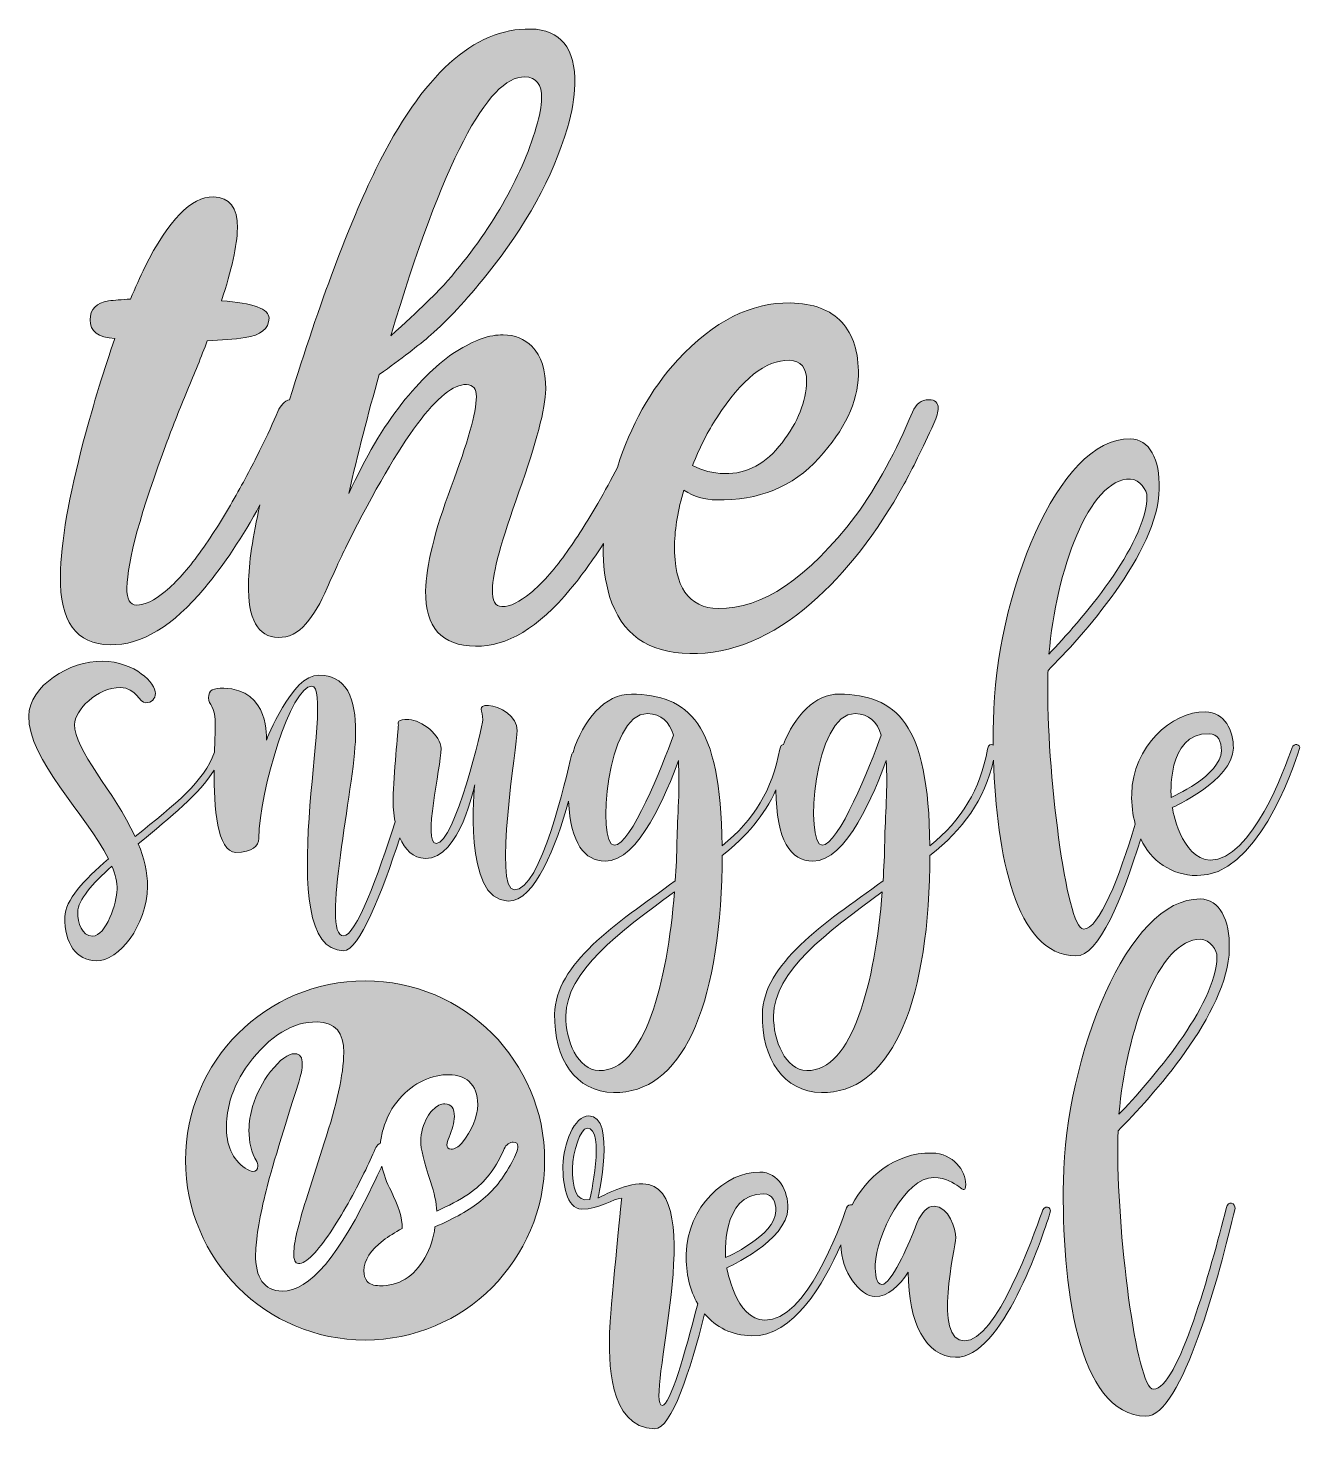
# Model space of a CAD drawing. Header units: inches. Extents: x 0.6 to 5.72, y -5.75 to -0.12.
import ezdxf

# ---------------------------------------------------------------- set-up
doc = ezdxf.new("R2010")
doc.units = ezdxf.units.IN
doc.header["$MEASUREMENT"] = 0
doc.layers.add('Layer 1', color=7, linetype='Continuous')

# ---------------------------------------------------------------- blocks, each defined once
blk = doc.blocks.new('block 2')
at = {"layer": 'Layer 1', "lineweight": 0}
for points, knots in [([(4.6732, -4.8773), (4.6411, -4.9695), (4.4893, -5.3951), (4.3634, -5.3929), (4.2335, -5.3906), (4.3275, -5.0144), (4.3281, -4.9787), (4.3287, -4.9429), (4.2998, -4.8522), (4.2402, -4.8512), (4.2137, -4.8507), (4.1907, -4.8768), (4.1728, -4.9163), (4.1686, -4.9255), (4.1645, -4.9347), (4.1617, -4.9453), (4.1353, -5.0111), (4.0677, -5.1664), (4.0306, -5.1657), (4.0067, -5.1653), (4.0035, -5.1228), (4.0041, -5.0857), (4.0062, -4.9691), (4.1256, -4.7339), (4.2395, -4.7358), (4.3363, -4.7375), (4.3666, -4.8216), (4.3676, -4.7646), (4.3686, -4.7076), (4.3181, -4.6391), (4.232, -4.6376), (4.0781, -4.6349), (3.9679, -4.7387), (3.9105, -4.8463), (3.9028, -4.8437), (3.8923, -4.8462), (3.8884, -4.8578), (3.8619, -4.9369), (3.7255, -5.3123), (3.5598, -5.3095), (3.4418, -5.3074), (3.407, -5.0987), (3.407, -5.0987), (3.407, -5.0987), (3.6502, -4.9902), (3.6524, -4.8603), (3.6536, -4.7901), (3.6178, -4.7152), (3.5396, -4.7139), (3.4045, -4.7115), (3.2469, -4.8546), (3.2436, -5.0441), (3.2423, -5.1207), (3.2587, -5.1892), (3.2899, -5.2437), (3.2383, -5.4469), (3.1784, -5.6524), (3.1478, -5.6519), (3.0723, -5.6506), (3.3435, -4.7658), (3.0692, -4.761), (2.9949, -4.7597), (2.8892, -4.8189), (2.8892, -4.8189), (2.8892, -4.8189), (2.9638, -4.4901), (2.8525, -4.4881), (2.7929, -4.4871), (2.7498, -4.603), (2.7483, -4.6892), (2.7471, -4.7581), (2.7612, -4.8617), (2.8235, -4.8628), (2.895, -4.864), (2.9502, -4.8186), (2.9846, -4.8192), (2.9846, -4.8192), (2.9367, -5.289), (2.9355, -5.3579), (2.9337, -5.4599), (2.9275, -5.7422), (3.117, -5.7455), (3.1849, -5.7467), (3.2604, -5.5129), (3.3179, -5.284), (3.363, -5.3379), (3.4272, -5.3708), (3.507, -5.3722), (3.6748, -5.3751), (3.798, -5.1627), (3.8653, -5.0061), (3.8663, -5.1161), (3.9447, -5.2133), (4.0019, -5.2143), (4.0562, -5.2152), (4.1007, -5.1709), (4.1362, -5.1158), (4.1379, -5.3214), (4.2071, -5.4564), (4.3264, -5.4585), (4.5146, -5.4618), (4.6741, -4.982), (4.7063, -4.8792), (4.7161, -4.8502), (4.6818, -4.8429), (4.6732, -4.8773)], [0, 0, 0, 0, 1, 1, 1, 2, 2, 2, 3, 3, 3, 4, 4, 4, 5, 5, 5, 6, 6, 6, 7, 7, 7, 8, 8, 8, 9, 9, 9, 10, 10, 10, 11, 11, 11, 12, 12, 12, 13, 13, 13, 14, 14, 14, 15, 15, 15, 16, 16, 16, 17, 17, 17, 18, 18, 18, 19, 19, 19, 20, 20, 20, 21, 21, 21, 22, 22, 22, 23, 23, 23, 24, 24, 24, 25, 25, 25, 26, 26, 26, 27, 27, 27, 28, 28, 28, 29, 29, 29, 30, 30, 30, 31, 31, 31, 32, 32, 32, 33, 33, 33, 34, 34, 34, 35, 35, 35, 35]), ([(2.8559, -4.8249), (2.7987, -4.8372), (2.7853, -4.7733), (2.7866, -4.6978), (2.7877, -4.6342), (2.8185, -4.5366), (2.845, -4.5371), (2.9219, -4.5384), (2.8559, -4.8249), (2.8559, -4.8249)], [0, 0, 0, 0, 1, 1, 1, 2, 2, 2, 3, 3, 3, 3]), ([(3.5554, -4.8016), (3.5911, -4.8023), (3.6052, -4.8343), (3.6045, -4.8701), (3.6028, -4.9708), (3.4024, -5.0575), (3.4024, -5.0575), (3.4024, -5.0575), (3.3817, -4.7986), (3.5554, -4.8016)], [0, 0, 0, 0, 1, 1, 1, 2, 2, 2, 3, 3, 3, 3])]:
    blk.add_open_spline(points, degree=3, knots=knots, dxfattribs=at)
blk = doc.blocks.new('block 3')
at = {"layer": 'Layer 1', "lineweight": 0}
for points, knots in [([(1.9527, -3.9453), (1.554, -3.9453), (1.2308, -4.2685), (1.2308, -4.6672), (1.2308, -5.0659), (1.554, -5.3891), (1.9527, -5.3891), (2.3514, -5.3891), (2.6746, -5.0659), (2.6746, -4.6672), (2.6746, -4.2685), (2.3514, -3.9453), (1.9527, -3.9453)], [0, 0, 0, 0, 1, 1, 1, 2, 2, 2, 3, 3, 3, 4, 4, 4, 4]), ([(2.5283, -4.6003), (2.5354, -4.5957), (2.542, -4.5934), (2.5481, -4.5935), (2.561, -4.5937), (2.5674, -4.5997), (2.5671, -4.6115), (2.567, -4.6225), (2.5586, -4.6441), (2.5421, -4.6761), (2.5102, -4.7379), (2.469, -4.7889), (2.4185, -4.8291), (2.373, -4.8655), (2.3114, -4.9006), (2.2336, -4.9342), (2.2283, -4.9793), (2.2148, -5.0207), (2.1932, -5.0584), (2.1489, -5.1348), (2.088, -5.1723), (2.0105, -5.171), (1.9869, -5.1705), (1.9705, -5.1646), (1.9612, -5.1533), (1.9519, -5.1419), (1.9474, -5.1278), (1.9476, -5.1111), (1.9484, -5.0678), (1.9742, -5.027), (2.0251, -4.9887), (2.047, -4.9731), (2.0728, -4.957), (2.1023, -4.9404), (2.1023, -4.899), (2.0871, -4.8488), (2.0568, -4.7899), (2.0392, -4.7558), (2.027, -4.7224), (2.0199, -4.6897), (2.0113, -4.7087), (2.001, -4.731), (1.9883, -4.7572), (1.8506, -5.0491), (1.7275, -5.1941), (1.6192, -5.1922), (1.5462, -5.1909), (1.5106, -5.1409), (1.5123, -5.0421), (1.5133, -4.9866), (1.5261, -4.9073), (1.5507, -4.8043), (1.5675, -4.7332), (1.6125, -4.5824), (1.6857, -4.3522), (1.695, -4.3227), (1.6998, -4.299), (1.7001, -4.2811), (1.7006, -4.253), (1.6908, -4.2388), (1.6706, -4.2384), (1.6429, -4.2379), (1.6101, -4.2619), (1.5724, -4.3103), (1.5401, -4.3512), (1.5161, -4.3981), (1.5004, -4.451), (1.4911, -4.482), (1.4862, -4.5137), (1.4856, -4.546), (1.4848, -4.5931), (1.4953, -4.6351), (1.5171, -4.672), (1.52, -4.677), (1.5214, -4.6827), (1.5213, -4.6892), (1.5211, -4.7044), (1.5141, -4.7119), (1.5004, -4.7116), (1.4939, -4.7115), (1.4841, -4.7072), (1.471, -4.6986), (1.4187, -4.6635), (1.3933, -4.6056), (1.3947, -4.525), (1.3953, -4.4927), (1.4006, -4.4594), (1.4107, -4.4249), (1.4265, -4.3727), (1.4509, -4.3245), (1.484, -4.2802), (1.5696, -4.1654), (1.6617, -4.1088), (1.7601, -4.1105), (1.8327, -4.1118), (1.8683, -4.1531), (1.8669, -4.2344), (1.8653, -4.3222), (1.8391, -4.4431), (1.7881, -4.5969), (1.7881, -4.5969), (1.7151, -4.826), (1.7151, -4.826), (1.6829, -4.9274), (1.6665, -4.9986), (1.6658, -5.0396), (1.6653, -5.0673), (1.6715, -5.0813), (1.6844, -5.0816), (1.7, -5.0818), (1.719, -5.0705), (1.7415, -5.0475), (1.7639, -5.0245), (1.7874, -4.9947), (1.8118, -4.958), (1.8362, -4.9214), (1.8602, -4.882), (1.884, -4.8398), (1.9077, -4.7977), (1.929, -4.7573), (1.948, -4.7189), (1.9669, -4.6804), (1.9819, -4.6478), (1.993, -4.621), (1.9966, -4.6123), (2.0018, -4.6057), (2.0088, -4.601), (2.0105, -4.5999), (2.0122, -4.5993), (2.0139, -4.5984), (2.0157, -4.5797), (2.0193, -4.5612), (2.0249, -4.5427), (2.0394, -4.4939), (2.0612, -4.453), (2.0903, -4.4198), (2.1194, -4.3867), (2.1516, -4.3621), (2.1868, -4.346), (2.2221, -4.3299), (2.2564, -4.3221), (2.2899, -4.3227), (2.3245, -4.3233), (2.3511, -4.3321), (2.3698, -4.3492), (2.3942, -4.3713), (2.406, -4.4024), (2.4053, -4.4427), (2.4044, -4.4952), (2.3831, -4.5467), (2.3416, -4.5973), (2.328, -4.6138), (2.3136, -4.6219), (2.2984, -4.6216), (2.287, -4.6215), (2.2814, -4.6156), (2.2816, -4.6042), (2.2817, -4.5963), (2.2845, -4.586), (2.2901, -4.5736), (2.3039, -4.5434), (2.311, -4.516), (2.3115, -4.4913), (2.3121, -4.4575), (2.2994, -4.4403), (2.2736, -4.4399), (2.258, -4.4396), (2.2417, -4.4475), (2.2247, -4.4635), (2.2077, -4.4796), (2.1941, -4.5048), (2.184, -4.5392), (2.1792, -4.5559), (2.1766, -4.573), (2.1763, -4.5904), (2.1758, -4.6186), (2.1891, -4.6726), (2.2162, -4.7525), (2.2314, -4.7984), (2.2395, -4.8381), (2.2404, -4.8716), (2.2404, -4.8716), (2.2737, -4.8556), (2.2737, -4.8556), (2.3224, -4.8321), (2.362, -4.8085), (2.3925, -4.7847), (2.4414, -4.7464), (2.4814, -4.6916), (2.5123, -4.6203), (2.5158, -4.6116), (2.5212, -4.6049), (2.5283, -4.6003)], [0, 0, 0, 0, 1, 1, 1, 2, 2, 2, 3, 3, 3, 4, 4, 4, 5, 5, 5, 6, 6, 6, 7, 7, 7, 8, 8, 8, 9, 9, 9, 10, 10, 10, 11, 11, 11, 12, 12, 12, 13, 13, 13, 14, 14, 14, 15, 15, 15, 16, 16, 16, 17, 17, 17, 18, 18, 18, 19, 19, 19, 20, 20, 20, 21, 21, 21, 22, 22, 22, 23, 23, 23, 24, 24, 24, 25, 25, 25, 26, 26, 26, 27, 27, 27, 28, 28, 28, 29, 29, 29, 30, 30, 30, 31, 31, 31, 32, 32, 32, 33, 33, 33, 34, 34, 34, 35, 35, 35, 36, 36, 36, 37, 37, 37, 38, 38, 38, 39, 39, 39, 40, 40, 40, 41, 41, 41, 42, 42, 42, 43, 43, 43, 44, 44, 44, 45, 45, 45, 46, 46, 46, 47, 47, 47, 48, 48, 48, 49, 49, 49, 50, 50, 50, 51, 51, 51, 52, 52, 52, 53, 53, 53, 54, 54, 54, 55, 55, 55, 56, 56, 56, 57, 57, 57, 58, 58, 58, 59, 59, 59, 60, 60, 60, 61, 61, 61, 62, 62, 62, 63, 63, 63, 64, 64, 64, 64])]:
    blk.add_open_spline(points, degree=3, knots=knots, dxfattribs=at)
blk = doc.blocks.new('block 4')
at = {"layer": 'Layer 1', "lineweight": 0}
for points, knots in [([(5.4149, -4.8604), (5.3551, -5.0967), (5.2206, -5.5888), (5.1226, -5.5871), (5.0536, -5.5859), (4.9734, -4.9416), (4.9795, -4.5864), (4.9798, -4.5731), (4.98, -4.5612), (4.9802, -4.5479), (5.1124, -4.415), (5.4232, -4.0757), (5.4277, -3.8173), (5.4298, -3.698), (5.3887, -3.6178), (5.3105, -3.6164), (5.019, -3.6114), (4.7693, -4.25), (4.7606, -4.7483), (4.7535, -5.1578), (4.8145, -5.6905), (5.0915, -5.6953), (5.2373, -5.6978), (5.3892, -5.1198), (5.4507, -4.861), (5.4537, -4.8399), (5.4222, -4.8234), (5.4149, -4.8604)], [0, 0, 0, 0, 1, 1, 1, 2, 2, 2, 3, 3, 3, 4, 4, 4, 5, 5, 5, 6, 6, 6, 7, 7, 7, 8, 8, 8, 9, 9, 9, 9]), ([(5.3117, -3.7782), (5.3501, -3.7789), (5.3785, -3.8244), (5.3781, -3.8483), (5.3747, -4.0471), (5.1082, -4.3513), (4.984, -4.4817), (5.0123, -4.1482), (5.1447, -3.7753), (5.3117, -3.7782)], [0, 0, 0, 0, 1, 1, 1, 2, 2, 2, 3, 3, 3, 3])]:
    blk.add_open_spline(points, degree=3, knots=knots, dxfattribs=at)
blk = doc.blocks.new('block 5')
at = {"layer": 'Layer 1', "lineweight": 0}
for points, knots in [([(2.9109, -2.1879), (2.9108, -2.1925), (2.9105, -2.1971), (2.9104, -2.2016), (2.9091, -2.2742), (2.9177, -2.3404), (2.936, -2.4003), (2.9822, -2.5504), (3.0897, -2.627), (3.2584, -2.6299), (3.4249, -2.6329), (3.588, -2.565), (3.7477, -2.4263), (3.8855, -2.3066), (4.0096, -2.1472), (4.1201, -1.9481), (4.1527, -1.8891), (4.1926, -1.8079), (4.2396, -1.7046), (4.2508, -1.6789), (4.2566, -1.6586), (4.2568, -1.6435), (4.2572, -1.6213), (4.2449, -1.6099), (4.2197, -1.6095), (4.1896, -1.6089), (4.1674, -1.6258), (4.1531, -1.66), (4.0887, -1.8161), (4.0126, -1.9548), (3.9251, -2.0761), (3.7325, -2.3277), (3.5483, -2.4519), (3.3725, -2.4488), (3.2526, -2.4467), (3.1941, -2.3617), (3.197, -2.1937), (3.1982, -2.1248), (3.2107, -2.0514), (3.2343, -1.9736), (3.2755, -1.9987), (3.3191, -2.0117), (3.365, -2.0125), (3.5358, -2.0154), (3.6733, -1.9595), (3.7772, -1.8446), (3.8812, -1.7298), (3.9341, -1.6185), (3.936, -1.5108), (3.9376, -1.4189), (3.9155, -1.348), (3.8697, -1.298), (3.8239, -1.248), (3.7547, -1.2222), (3.6621, -1.2206), (3.5056, -1.2178), (3.3549, -1.2939), (3.2101, -1.4486), (3.1001, -1.5698), (3.0194, -1.7142), (2.9673, -1.8815), (2.9432, -1.9279), (2.917, -1.9761), (2.8883, -2.0264), (2.8468, -2.0989), (2.8027, -2.1676), (2.7559, -2.2325), (2.7092, -2.2974), (2.6634, -2.3485), (2.6186, -2.3858), (2.5738, -2.4231), (2.5353, -2.4414), (2.503, -2.4408), (2.4764, -2.4404), (2.4635, -2.4175), (2.4643, -2.3723), (2.4655, -2.3063), (2.5011, -2.1753), (2.5713, -1.9794), (2.6415, -1.7835), (2.6773, -1.6461), (2.6787, -1.5671), (2.68, -1.491), (2.6616, -1.4336), (2.6235, -1.3949), (2.5932, -1.3649), (2.5547, -1.3495), (2.508, -1.3487), (2.4535, -1.3478), (2.3906, -1.37), (2.3194, -1.4155), (2.2483, -1.4609), (2.1752, -1.5309), (2.1003, -1.6254), (2.0255, -1.72), (1.9544, -1.8403), (1.8872, -1.9863), (1.923, -1.8275), (1.9639, -1.6681), (2.0098, -1.5081), (2.0985, -1.445), (2.1676, -1.392), (2.2172, -1.349), (2.2828, -1.292), (2.3582, -1.2108), (2.4433, -1.1052), (2.5989, -0.9127), (2.7065, -0.7163), (2.766, -0.5163), (2.785, -0.452), (2.795, -0.394), (2.7959, -0.3423), (2.7985, -0.1959), (2.7391, -0.1216), (2.6178, -0.1195), (2.3902, -0.1155), (2.183, -0.3033), (1.9962, -0.6827), (1.8877, -0.9039), (1.7719, -1.2129), (1.6487, -1.6094), (1.6283, -1.6151), (1.6126, -1.6311), (1.6017, -1.6574), (1.5845, -1.698), (1.56, -1.7506), (1.5284, -1.815), (1.4967, -1.8794), (1.4602, -1.9479), (1.4187, -2.0204), (1.3772, -2.0929), (1.3331, -2.1616), (1.2864, -2.2265), (1.2397, -2.2914), (1.1939, -2.3425), (1.1491, -2.3798), (1.1043, -2.4171), (1.0657, -2.4354), (1.0334, -2.4348), (1.0068, -2.4344), (0.994, -2.4115), (0.9948, -2.3663), (0.9967, -2.2572), (1.0507, -2.0607), (1.1569, -1.7767), (1.181, -1.7118), (1.2079, -1.6442), (1.2375, -1.574), (1.2671, -1.5038), (1.2939, -1.4366), (1.318, -1.3724), (1.3741, -1.3705), (1.4247, -1.3664), (1.4701, -1.36), (1.5334, -1.3503), (1.5655, -1.3243), (1.5662, -1.2819), (1.5669, -1.2446), (1.503, -1.2212), (1.3747, -1.2118), (1.4163, -1.0876), (1.4378, -0.9903), (1.439, -0.92), (1.4404, -0.8374), (1.4081, -0.7955), (1.3421, -0.7944), (1.2538, -0.7929), (1.162, -0.8871), (1.0668, -1.0772), (1.0482, -1.1164), (1.0287, -1.1591), (1.0086, -1.2054), (0.9733, -1.207), (0.9442, -1.2093), (0.9212, -1.2125), (0.8722, -1.2196), (0.8474, -1.245), (0.8466, -1.2888), (0.8458, -1.3347), (0.8791, -1.3597), (0.9466, -1.3637), (0.9043, -1.4822), (0.8624, -1.6194), (0.8209, -1.7752), (0.761, -1.9996), (0.7298, -2.1807), (0.7274, -2.3186), (0.7242, -2.5002), (0.7908, -2.5922), (0.9272, -2.5946), (1.0528, -2.5967), (1.1798, -2.5203), (1.3082, -2.3653), (1.3862, -2.2717), (1.46, -2.1606), (1.5299, -2.0323), (1.5004, -2.161), (1.4849, -2.2665), (1.4835, -2.3487), (1.481, -2.4916), (1.521, -2.5637), (1.6035, -2.5652), (1.6459, -2.5659), (1.6828, -2.5477), (1.7144, -2.5105), (1.7459, -2.4734), (1.7744, -2.4253), (1.7998, -2.3661), (1.8305, -2.2963), (1.8581, -2.2368), (1.8826, -2.1877), (2.0969, -1.7598), (2.2561, -1.5468), (2.3602, -1.5486), (2.3875, -1.5491), (2.4008, -1.5655), (2.4003, -1.5978), (2.3991, -1.6617), (2.3653, -1.7825), (2.2986, -1.9601), (2.232, -2.1377), (2.1978, -2.2772), (2.196, -2.3784), (2.1934, -2.5241), (2.2604, -2.5982), (2.3968, -2.6005), (2.5224, -2.6027), (2.6494, -2.5263), (2.7778, -2.3713), (2.8236, -2.3163), (2.8679, -2.2549), (2.9109, -2.1879)], [0, 0, 0, 0, 1, 1, 1, 2, 2, 2, 3, 3, 3, 4, 4, 4, 5, 5, 5, 6, 6, 6, 7, 7, 7, 8, 8, 8, 9, 9, 9, 10, 10, 10, 11, 11, 11, 12, 12, 12, 13, 13, 13, 14, 14, 14, 15, 15, 15, 16, 16, 16, 17, 17, 17, 18, 18, 18, 19, 19, 19, 20, 20, 20, 21, 21, 21, 22, 22, 22, 23, 23, 23, 24, 24, 24, 25, 25, 25, 26, 26, 26, 27, 27, 27, 28, 28, 28, 29, 29, 29, 30, 30, 30, 31, 31, 31, 32, 32, 32, 33, 33, 33, 34, 34, 34, 35, 35, 35, 36, 36, 36, 37, 37, 37, 38, 38, 38, 39, 39, 39, 40, 40, 40, 41, 41, 41, 42, 42, 42, 43, 43, 43, 44, 44, 44, 45, 45, 45, 46, 46, 46, 47, 47, 47, 48, 48, 48, 49, 49, 49, 50, 50, 50, 51, 51, 51, 52, 52, 52, 53, 53, 53, 54, 54, 54, 55, 55, 55, 56, 56, 56, 57, 57, 57, 58, 58, 58, 59, 59, 59, 60, 60, 60, 61, 61, 61, 62, 62, 62, 63, 63, 63, 64, 64, 64, 65, 65, 65, 66, 66, 66, 67, 67, 67, 68, 68, 68, 69, 69, 69, 70, 70, 70, 71, 71, 71, 72, 72, 72, 73, 73, 73, 74, 74, 74, 75, 75, 75, 76, 76, 76, 77, 77, 77, 77]), ([(2.5951, -0.3119), (2.641, -0.3127), (2.6635, -0.3418), (2.6625, -0.3993), (2.6619, -0.4294), (2.6548, -0.4677), (2.6411, -0.5141), (2.5786, -0.722), (2.4597, -0.9278), (2.2845, -1.1316), (2.2472, -1.1747), (2.1708, -1.2484), (2.0556, -1.3527), (2.2652, -0.6562), (2.445, -0.3093), (2.5951, -0.3119)], [0, 0, 0, 0, 1, 1, 1, 2, 2, 2, 3, 3, 3, 4, 4, 4, 5, 5, 5, 5]), ([(3.3665, -1.6818), (3.4668, -1.5263), (3.564, -1.4494), (3.6581, -1.451), (3.7055, -1.4518), (3.7287, -1.4803), (3.7277, -1.5362), (3.7263, -1.6167), (3.6934, -1.6988), (3.6291, -1.7828), (3.5648, -1.8668), (3.4878, -1.908), (3.3981, -1.9064), (3.3507, -1.9056), (3.3078, -1.8948), (3.2694, -1.874), (3.2994, -1.7984), (3.3318, -1.7344), (3.3665, -1.6818)], [0, 0, 0, 0, 1, 1, 1, 2, 2, 2, 3, 3, 3, 4, 4, 4, 5, 5, 5, 6, 6, 6, 6])]:
    blk.add_open_spline(points, degree=3, knots=knots, dxfattribs=at)

msp = doc.modelspace()

# ---------------------------------------------------------------- hatches: boundary and pattern name
at = {"layer": 'Layer 1', "true_color": 0xb19952}
h = msp.add_hatch(color=55, dxfattribs=at)
h.dxf.hatch_style = 2
edge = h.paths.add_edge_path()
edge.add_spline(control_points=[(4.6732, -4.8773), (4.6411, -4.9695), (4.4893, -5.3951), (4.3634, -5.3929), (4.2335, -5.3906), (4.3275, -5.0144), (4.3281, -4.9787), (4.3287, -4.9429), (4.2998, -4.8522), (4.2402, -4.8512), (4.2137, -4.8507), (4.1907, -4.8768), (4.1728, -4.9163), (4.1686, -4.9255), (4.1645, -4.9347), (4.1617, -4.9453), (4.1353, -5.0111), (4.0677, -5.1664), (4.0306, -5.1657), (4.0067, -5.1653), (4.0035, -5.1228), (4.0041, -5.0857), (4.0062, -4.9691), (4.1256, -4.7339), (4.2395, -4.7358), (4.3363, -4.7375), (4.3666, -4.8216), (4.3676, -4.7646), (4.3686, -4.7076), (4.3181, -4.6391), (4.232, -4.6376), (4.0781, -4.6349), (3.9679, -4.7387), (3.9105, -4.8463), (3.9028, -4.8437), (3.8923, -4.8462), (3.8884, -4.8578), (3.8619, -4.9369), (3.7255, -5.3123), (3.5598, -5.3095), (3.4418, -5.3074), (3.407, -5.0987), (3.407, -5.0987), (3.407, -5.0987), (3.6502, -4.9902), (3.6524, -4.8603), (3.6536, -4.7901), (3.6178, -4.7152), (3.5396, -4.7139), (3.4045, -4.7115), (3.2469, -4.8546), (3.2436, -5.0441), (3.2423, -5.1207), (3.2587, -5.1892), (3.2899, -5.2437), (3.2383, -5.4469), (3.1784, -5.6524), (3.1478, -5.6519), (3.0723, -5.6506), (3.3435, -4.7658), (3.0692, -4.761), (2.9949, -4.7597), (2.8892, -4.8189), (2.8892, -4.8189), (2.8892, -4.8189), (2.9638, -4.4901), (2.8525, -4.4881), (2.7929, -4.4871), (2.7498, -4.603), (2.7483, -4.6892), (2.7471, -4.7581), (2.7612, -4.8617), (2.8235, -4.8628), (2.895, -4.864), (2.9502, -4.8186), (2.9846, -4.8192), (2.9846, -4.8192), (2.9367, -5.289), (2.9355, -5.3579), (2.9337, -5.4599), (2.9275, -5.7422), (3.117, -5.7455), (3.1849, -5.7467), (3.2604, -5.5129), (3.3179, -5.284), (3.363, -5.3379), (3.4272, -5.3708), (3.507, -5.3722), (3.6748, -5.3751), (3.798, -5.1627), (3.8653, -5.0061), (3.8663, -5.1161), (3.9447, -5.2133), (4.0019, -5.2143), (4.0562, -5.2152), (4.1007, -5.1709), (4.1362, -5.1158), (4.1379, -5.3214), (4.2071, -5.4564), (4.3264, -5.4585), (4.5146, -5.4618), (4.6741, -4.982), (4.7063, -4.8792), (4.7161, -4.8502), (4.6818, -4.8429), (4.6732, -4.8773)], knot_values=[0, 0, 0, 0, 1, 1, 1, 2, 2, 2, 3, 3, 3, 4, 4, 4, 5, 5, 5, 6, 6, 6, 7, 7, 7, 8, 8, 8, 9, 9, 9, 10, 10, 10, 11, 11, 11, 12, 12, 12, 13, 13, 13, 14, 14, 14, 15, 15, 15, 16, 16, 16, 17, 17, 17, 18, 18, 18, 19, 19, 19, 20, 20, 20, 21, 21, 21, 22, 22, 22, 23, 23, 23, 24, 24, 24, 25, 25, 25, 26, 26, 26, 27, 27, 27, 28, 28, 28, 29, 29, 29, 30, 30, 30, 31, 31, 31, 32, 32, 32, 33, 33, 33, 34, 34, 34, 35, 35, 35, 35], degree=3, periodic=1)
edge = h.paths.add_edge_path()
edge.add_spline(control_points=[(2.8559, -4.8249), (2.7987, -4.8372), (2.7853, -4.7733), (2.7866, -4.6978), (2.7877, -4.6342), (2.8185, -4.5366), (2.845, -4.5371), (2.9219, -4.5384), (2.8559, -4.8249), (2.8559, -4.8249)], knot_values=[0, 0, 0, 0, 1, 1, 1, 2, 2, 2, 3, 3, 3, 3], degree=3, periodic=1)
edge = h.paths.add_edge_path()
edge.add_spline(control_points=[(3.5554, -4.8016), (3.5911, -4.8023), (3.6052, -4.8343), (3.6045, -4.8701), (3.6028, -4.9708), (3.4024, -5.0575), (3.4024, -5.0575), (3.4024, -5.0575), (3.3817, -4.7986), (3.5554, -4.8016)], knot_values=[0, 0, 0, 0, 1, 1, 1, 2, 2, 2, 3, 3, 3, 3], degree=3, periodic=1)
edge = h.paths.add_edge_path()
edge.add_spline(control_points=[(1.9527, -3.9453), (1.554, -3.9453), (1.2308, -4.2685), (1.2308, -4.6672), (1.2308, -5.0659), (1.554, -5.3891), (1.9527, -5.3891), (2.3514, -5.3891), (2.6746, -5.0659), (2.6746, -4.6672), (2.6746, -4.2685), (2.3514, -3.9453), (1.9527, -3.9453)], knot_values=[0, 0, 0, 0, 1, 1, 1, 2, 2, 2, 3, 3, 3, 4, 4, 4, 4], degree=3, periodic=1)
edge = h.paths.add_edge_path()
edge.add_spline(control_points=[(2.5283, -4.6003), (2.5354, -4.5957), (2.542, -4.5934), (2.5481, -4.5935), (2.561, -4.5937), (2.5674, -4.5997), (2.5671, -4.6115), (2.567, -4.6225), (2.5586, -4.6441), (2.5421, -4.6761), (2.5102, -4.7379), (2.469, -4.7889), (2.4185, -4.8291), (2.373, -4.8655), (2.3114, -4.9006), (2.2336, -4.9342), (2.2283, -4.9793), (2.2148, -5.0207), (2.1932, -5.0584), (2.1489, -5.1348), (2.088, -5.1723), (2.0105, -5.171), (1.9869, -5.1705), (1.9705, -5.1646), (1.9612, -5.1533), (1.9519, -5.1419), (1.9474, -5.1278), (1.9476, -5.1111), (1.9484, -5.0678), (1.9742, -5.027), (2.0251, -4.9887), (2.047, -4.9731), (2.0728, -4.957), (2.1023, -4.9404), (2.1023, -4.899), (2.0871, -4.8488), (2.0568, -4.7899), (2.0392, -4.7558), (2.027, -4.7224), (2.0199, -4.6897), (2.0113, -4.7087), (2.001, -4.731), (1.9883, -4.7572), (1.8506, -5.0491), (1.7275, -5.1941), (1.6192, -5.1922), (1.5462, -5.1909), (1.5106, -5.1409), (1.5123, -5.0421), (1.5133, -4.9866), (1.5261, -4.9073), (1.5507, -4.8043), (1.5675, -4.7332), (1.6125, -4.5824), (1.6857, -4.3522), (1.695, -4.3227), (1.6998, -4.299), (1.7001, -4.2811), (1.7006, -4.253), (1.6908, -4.2388), (1.6706, -4.2384), (1.6429, -4.2379), (1.6101, -4.2619), (1.5724, -4.3103), (1.5401, -4.3512), (1.5161, -4.3981), (1.5004, -4.451), (1.4911, -4.482), (1.4862, -4.5137), (1.4856, -4.546), (1.4848, -4.5931), (1.4953, -4.6351), (1.5171, -4.672), (1.52, -4.677), (1.5214, -4.6827), (1.5213, -4.6892), (1.5211, -4.7044), (1.5141, -4.7119), (1.5004, -4.7116), (1.4939, -4.7115), (1.4841, -4.7072), (1.471, -4.6986), (1.4187, -4.6635), (1.3933, -4.6056), (1.3947, -4.525), (1.3953, -4.4927), (1.4006, -4.4594), (1.4107, -4.4249), (1.4265, -4.3727), (1.4509, -4.3245), (1.484, -4.2802), (1.5696, -4.1654), (1.6617, -4.1088), (1.7601, -4.1105), (1.8327, -4.1118), (1.8683, -4.1531), (1.8669, -4.2344), (1.8653, -4.3222), (1.8391, -4.4431), (1.7881, -4.5969), (1.7881, -4.5969), (1.7151, -4.826), (1.7151, -4.826), (1.6829, -4.9274), (1.6665, -4.9986), (1.6658, -5.0396), (1.6653, -5.0673), (1.6715, -5.0813), (1.6844, -5.0816), (1.7, -5.0818), (1.719, -5.0705), (1.7415, -5.0475), (1.7639, -5.0245), (1.7874, -4.9947), (1.8118, -4.958), (1.8362, -4.9214), (1.8602, -4.882), (1.884, -4.8398), (1.9077, -4.7977), (1.929, -4.7573), (1.948, -4.7189), (1.9669, -4.6804), (1.9819, -4.6478), (1.993, -4.621), (1.9966, -4.6123), (2.0018, -4.6057), (2.0088, -4.601), (2.0105, -4.5999), (2.0122, -4.5993), (2.0139, -4.5984), (2.0157, -4.5797), (2.0193, -4.5612), (2.0249, -4.5427), (2.0394, -4.4939), (2.0612, -4.453), (2.0903, -4.4198), (2.1194, -4.3867), (2.1516, -4.3621), (2.1868, -4.346), (2.2221, -4.3299), (2.2564, -4.3221), (2.2899, -4.3227), (2.3245, -4.3233), (2.3511, -4.3321), (2.3698, -4.3492), (2.3942, -4.3713), (2.406, -4.4024), (2.4053, -4.4427), (2.4044, -4.4952), (2.3831, -4.5467), (2.3416, -4.5973), (2.328, -4.6138), (2.3136, -4.6219), (2.2984, -4.6216), (2.287, -4.6215), (2.2814, -4.6156), (2.2816, -4.6042), (2.2817, -4.5963), (2.2845, -4.586), (2.2901, -4.5736), (2.3039, -4.5434), (2.311, -4.516), (2.3115, -4.4913), (2.3121, -4.4575), (2.2994, -4.4403), (2.2736, -4.4399), (2.258, -4.4396), (2.2417, -4.4475), (2.2247, -4.4635), (2.2077, -4.4796), (2.1941, -4.5048), (2.184, -4.5392), (2.1792, -4.5559), (2.1766, -4.573), (2.1763, -4.5904), (2.1758, -4.6186), (2.1891, -4.6726), (2.2162, -4.7525), (2.2314, -4.7984), (2.2395, -4.8381), (2.2404, -4.8716), (2.2404, -4.8716), (2.2737, -4.8556), (2.2737, -4.8556), (2.3224, -4.8321), (2.362, -4.8085), (2.3925, -4.7847), (2.4414, -4.7464), (2.4814, -4.6916), (2.5123, -4.6203), (2.5158, -4.6116), (2.5212, -4.6049), (2.5283, -4.6003)], knot_values=[0, 0, 0, 0, 1, 1, 1, 2, 2, 2, 3, 3, 3, 4, 4, 4, 5, 5, 5, 6, 6, 6, 7, 7, 7, 8, 8, 8, 9, 9, 9, 10, 10, 10, 11, 11, 11, 12, 12, 12, 13, 13, 13, 14, 14, 14, 15, 15, 15, 16, 16, 16, 17, 17, 17, 18, 18, 18, 19, 19, 19, 20, 20, 20, 21, 21, 21, 22, 22, 22, 23, 23, 23, 24, 24, 24, 25, 25, 25, 26, 26, 26, 27, 27, 27, 28, 28, 28, 29, 29, 29, 30, 30, 30, 31, 31, 31, 32, 32, 32, 33, 33, 33, 34, 34, 34, 35, 35, 35, 36, 36, 36, 37, 37, 37, 38, 38, 38, 39, 39, 39, 40, 40, 40, 41, 41, 41, 42, 42, 42, 43, 43, 43, 44, 44, 44, 45, 45, 45, 46, 46, 46, 47, 47, 47, 48, 48, 48, 49, 49, 49, 50, 50, 50, 51, 51, 51, 52, 52, 52, 53, 53, 53, 54, 54, 54, 55, 55, 55, 56, 56, 56, 57, 57, 57, 58, 58, 58, 59, 59, 59, 60, 60, 60, 61, 61, 61, 62, 62, 62, 63, 63, 63, 64, 64, 64, 64], degree=3, periodic=1)
edge = h.paths.add_edge_path()
edge.add_spline(control_points=[(5.4149, -4.8604), (5.3551, -5.0967), (5.2206, -5.5888), (5.1226, -5.5871), (5.0536, -5.5859), (4.9734, -4.9416), (4.9795, -4.5864), (4.9798, -4.5731), (4.98, -4.5612), (4.9802, -4.5479), (5.1124, -4.415), (5.4232, -4.0757), (5.4277, -3.8173), (5.4298, -3.698), (5.3887, -3.6178), (5.3105, -3.6164), (5.019, -3.6114), (4.7693, -4.25), (4.7606, -4.7483), (4.7535, -5.1578), (4.8145, -5.6905), (5.0915, -5.6953), (5.2373, -5.6978), (5.3892, -5.1198), (5.4507, -4.861), (5.4537, -4.8399), (5.4222, -4.8234), (5.4149, -4.8604)], knot_values=[0, 0, 0, 0, 1, 1, 1, 2, 2, 2, 3, 3, 3, 4, 4, 4, 5, 5, 5, 6, 6, 6, 7, 7, 7, 8, 8, 8, 9, 9, 9, 9], degree=3, periodic=1)
edge = h.paths.add_edge_path()
edge.add_spline(control_points=[(5.3117, -3.7782), (5.3501, -3.7789), (5.3785, -3.8244), (5.3781, -3.8483), (5.3747, -4.0471), (5.1082, -4.3513), (4.984, -4.4817), (5.0123, -4.1482), (5.1447, -3.7753), (5.3117, -3.7782)], knot_values=[0, 0, 0, 0, 1, 1, 1, 2, 2, 2, 3, 3, 3, 3], degree=3, periodic=1)
edge = h.paths.add_edge_path()
edge.add_spline(control_points=[(2.9109, -2.1879), (2.9108, -2.1925), (2.9105, -2.1971), (2.9104, -2.2016), (2.9091, -2.2742), (2.9177, -2.3404), (2.936, -2.4003), (2.9822, -2.5504), (3.0897, -2.627), (3.2584, -2.6299), (3.4249, -2.6329), (3.588, -2.565), (3.7477, -2.4263), (3.8855, -2.3066), (4.0096, -2.1472), (4.1201, -1.9481), (4.1527, -1.8891), (4.1926, -1.8079), (4.2396, -1.7046), (4.2508, -1.6789), (4.2566, -1.6586), (4.2568, -1.6435), (4.2572, -1.6213), (4.2449, -1.6099), (4.2197, -1.6095), (4.1896, -1.6089), (4.1674, -1.6258), (4.1531, -1.66), (4.0887, -1.8161), (4.0126, -1.9548), (3.9251, -2.0761), (3.7325, -2.3277), (3.5483, -2.4519), (3.3725, -2.4488), (3.2526, -2.4467), (3.1941, -2.3617), (3.197, -2.1937), (3.1982, -2.1248), (3.2107, -2.0514), (3.2343, -1.9736), (3.2755, -1.9987), (3.3191, -2.0117), (3.365, -2.0125), (3.5358, -2.0154), (3.6733, -1.9595), (3.7772, -1.8446), (3.8812, -1.7298), (3.9341, -1.6185), (3.936, -1.5108), (3.9376, -1.4189), (3.9155, -1.348), (3.8697, -1.298), (3.8239, -1.248), (3.7547, -1.2222), (3.6621, -1.2206), (3.5056, -1.2178), (3.3549, -1.2939), (3.2101, -1.4486), (3.1001, -1.5698), (3.0194, -1.7142), (2.9673, -1.8815), (2.9432, -1.9279), (2.917, -1.9761), (2.8883, -2.0264), (2.8468, -2.0989), (2.8027, -2.1676), (2.7559, -2.2325), (2.7092, -2.2974), (2.6634, -2.3485), (2.6186, -2.3858), (2.5738, -2.4231), (2.5353, -2.4414), (2.503, -2.4408), (2.4764, -2.4404), (2.4635, -2.4175), (2.4643, -2.3723), (2.4655, -2.3063), (2.5011, -2.1753), (2.5713, -1.9794), (2.6415, -1.7835), (2.6773, -1.6461), (2.6787, -1.5671), (2.68, -1.491), (2.6616, -1.4336), (2.6235, -1.3949), (2.5932, -1.3649), (2.5547, -1.3495), (2.508, -1.3487), (2.4535, -1.3478), (2.3906, -1.37), (2.3194, -1.4155), (2.2483, -1.4609), (2.1752, -1.5309), (2.1003, -1.6254), (2.0255, -1.72), (1.9544, -1.8403), (1.8872, -1.9863), (1.923, -1.8275), (1.9639, -1.6681), (2.0098, -1.5081), (2.0985, -1.445), (2.1676, -1.392), (2.2172, -1.349), (2.2828, -1.292), (2.3582, -1.2108), (2.4433, -1.1052), (2.5989, -0.9127), (2.7065, -0.7163), (2.766, -0.5163), (2.785, -0.452), (2.795, -0.394), (2.7959, -0.3423), (2.7985, -0.1959), (2.7391, -0.1216), (2.6178, -0.1195), (2.3902, -0.1155), (2.183, -0.3033), (1.9962, -0.6827), (1.8877, -0.9039), (1.7719, -1.2129), (1.6487, -1.6094), (1.6283, -1.6151), (1.6126, -1.6311), (1.6017, -1.6574), (1.5845, -1.698), (1.56, -1.7506), (1.5284, -1.815), (1.4967, -1.8794), (1.4602, -1.9479), (1.4187, -2.0204), (1.3772, -2.0929), (1.3331, -2.1616), (1.2864, -2.2265), (1.2397, -2.2914), (1.1939, -2.3425), (1.1491, -2.3798), (1.1043, -2.4171), (1.0657, -2.4354), (1.0334, -2.4348), (1.0068, -2.4344), (0.994, -2.4115), (0.9948, -2.3663), (0.9967, -2.2572), (1.0507, -2.0607), (1.1569, -1.7767), (1.181, -1.7118), (1.2079, -1.6442), (1.2375, -1.574), (1.2671, -1.5038), (1.2939, -1.4366), (1.318, -1.3724), (1.3741, -1.3705), (1.4247, -1.3664), (1.4701, -1.36), (1.5334, -1.3503), (1.5655, -1.3243), (1.5662, -1.2819), (1.5669, -1.2446), (1.503, -1.2212), (1.3747, -1.2118), (1.4163, -1.0876), (1.4378, -0.9903), (1.439, -0.92), (1.4404, -0.8374), (1.4081, -0.7955), (1.3421, -0.7944), (1.2538, -0.7929), (1.162, -0.8871), (1.0668, -1.0772), (1.0482, -1.1164), (1.0287, -1.1591), (1.0086, -1.2054), (0.9733, -1.207), (0.9442, -1.2093), (0.9212, -1.2125), (0.8722, -1.2196), (0.8474, -1.245), (0.8466, -1.2888), (0.8458, -1.3347), (0.8791, -1.3597), (0.9466, -1.3637), (0.9043, -1.4822), (0.8624, -1.6194), (0.8209, -1.7752), (0.761, -1.9996), (0.7298, -2.1807), (0.7274, -2.3186), (0.7242, -2.5002), (0.7908, -2.5922), (0.9272, -2.5946), (1.0528, -2.5967), (1.1798, -2.5203), (1.3082, -2.3653), (1.3862, -2.2717), (1.46, -2.1606), (1.5299, -2.0323), (1.5004, -2.161), (1.4849, -2.2665), (1.4835, -2.3487), (1.481, -2.4916), (1.521, -2.5637), (1.6035, -2.5652), (1.6459, -2.5659), (1.6828, -2.5477), (1.7144, -2.5105), (1.7459, -2.4734), (1.7744, -2.4253), (1.7998, -2.3661), (1.8305, -2.2963), (1.8581, -2.2368), (1.8826, -2.1877), (2.0969, -1.7598), (2.2561, -1.5468), (2.3602, -1.5486), (2.3875, -1.5491), (2.4008, -1.5655), (2.4003, -1.5978), (2.3991, -1.6617), (2.3653, -1.7825), (2.2986, -1.9601), (2.232, -2.1377), (2.1978, -2.2772), (2.196, -2.3784), (2.1934, -2.5241), (2.2604, -2.5982), (2.3968, -2.6005), (2.5224, -2.6027), (2.6494, -2.5263), (2.7778, -2.3713), (2.8236, -2.3163), (2.8679, -2.2549), (2.9109, -2.1879)], knot_values=[0, 0, 0, 0, 1, 1, 1, 2, 2, 2, 3, 3, 3, 4, 4, 4, 5, 5, 5, 6, 6, 6, 7, 7, 7, 8, 8, 8, 9, 9, 9, 10, 10, 10, 11, 11, 11, 12, 12, 12, 13, 13, 13, 14, 14, 14, 15, 15, 15, 16, 16, 16, 17, 17, 17, 18, 18, 18, 19, 19, 19, 20, 20, 20, 21, 21, 21, 22, 22, 22, 23, 23, 23, 24, 24, 24, 25, 25, 25, 26, 26, 26, 27, 27, 27, 28, 28, 28, 29, 29, 29, 30, 30, 30, 31, 31, 31, 32, 32, 32, 33, 33, 33, 34, 34, 34, 35, 35, 35, 36, 36, 36, 37, 37, 37, 38, 38, 38, 39, 39, 39, 40, 40, 40, 41, 41, 41, 42, 42, 42, 43, 43, 43, 44, 44, 44, 45, 45, 45, 46, 46, 46, 47, 47, 47, 48, 48, 48, 49, 49, 49, 50, 50, 50, 51, 51, 51, 52, 52, 52, 53, 53, 53, 54, 54, 54, 55, 55, 55, 56, 56, 56, 57, 57, 57, 58, 58, 58, 59, 59, 59, 60, 60, 60, 61, 61, 61, 62, 62, 62, 63, 63, 63, 64, 64, 64, 65, 65, 65, 66, 66, 66, 67, 67, 67, 68, 68, 68, 69, 69, 69, 70, 70, 70, 71, 71, 71, 72, 72, 72, 73, 73, 73, 74, 74, 74, 75, 75, 75, 76, 76, 76, 77, 77, 77, 77], degree=3, periodic=1)
edge = h.paths.add_edge_path()
edge.add_spline(control_points=[(3.3665, -1.6818), (3.4668, -1.5263), (3.564, -1.4494), (3.6581, -1.451), (3.7055, -1.4518), (3.7287, -1.4803), (3.7277, -1.5362), (3.7263, -1.6167), (3.6934, -1.6988), (3.6291, -1.7828), (3.5648, -1.8668), (3.4878, -1.908), (3.3981, -1.9064), (3.3507, -1.9056), (3.3078, -1.8948), (3.2694, -1.874), (3.2994, -1.7984), (3.3318, -1.7344), (3.3665, -1.6818)], knot_values=[0, 0, 0, 0, 1, 1, 1, 2, 2, 2, 3, 3, 3, 4, 4, 4, 5, 5, 5, 6, 6, 6, 6], degree=3, periodic=1)
edge = h.paths.add_edge_path()
edge.add_spline(control_points=[(2.5951, -0.3119), (2.641, -0.3127), (2.6635, -0.3418), (2.6625, -0.3993), (2.6619, -0.4294), (2.6548, -0.4677), (2.6411, -0.5141), (2.5786, -0.722), (2.4597, -0.9278), (2.2845, -1.1316), (2.2472, -1.1747), (2.1708, -1.2484), (2.0556, -1.3527), (2.2652, -0.6562), (2.445, -0.3093), (2.5951, -0.3119)], knot_values=[0, 0, 0, 0, 1, 1, 1, 2, 2, 2, 3, 3, 3, 4, 4, 4, 5, 5, 5, 5], degree=3, periodic=1)
at = {"layer": 'Layer 1', "true_color": 0x131313}
h = msp.add_hatch(color=250, dxfattribs=at)
h.dxf.hatch_style = 2
edge = h.paths.add_edge_path()
edge.add_spline(control_points=[(5.6798, -3.0081), (5.6533, -3.0872), (5.5168, -3.4626), (5.3512, -3.4597), (5.2332, -3.4577), (5.1984, -3.2489), (5.1984, -3.2489), (5.1984, -3.2489), (5.4416, -3.1405), (5.4438, -3.0106), (5.445, -2.9404), (5.4092, -2.8655), (5.331, -2.8642), (5.1958, -2.8618), (5.0383, -3.0049), (5.035, -3.1944), (5.0342, -3.2378), (5.0393, -3.2784), (5.0493, -3.3156), (4.9851, -3.5276), (4.9052, -3.7385), (4.8409, -3.7374), (4.772, -3.7362), (4.6917, -3.0918), (4.6979, -2.7366), (4.6981, -2.7234), (4.6983, -2.7115), (4.6986, -2.6982), (4.8308, -2.5653), (5.1416, -2.226), (5.1461, -1.9676), (5.1481, -1.8483), (5.1071, -1.7681), (5.0289, -1.7667), (4.7374, -1.7616), (4.4876, -2.4003), (4.479, -2.8986), (4.4784, -2.9309), (4.4784, -2.964), (4.4787, -2.9975), (4.4704, -2.9916), (4.4589, -2.9949), (4.4555, -3.0141), (4.4261, -3.1766), (4.3524, -3.2986), (4.2234, -3.4024), (4.2188, -2.9026), (4.088, -2.7969), (3.8588, -2.7929), (3.7624, -2.7913), (3.6781, -2.8818), (3.6351, -2.9949), (3.6287, -2.9952), (3.6224, -3.0008), (3.62, -3.0141), (3.5907, -3.1766), (3.517, -3.2986), (3.3879, -3.4024), (3.3833, -2.9026), (3.2526, -2.7969), (3.0233, -2.7929), (2.9179, -2.7911), (2.827, -2.8996), (2.7886, -3.0272), (2.7862, -3.0299), (2.7841, -3.0332), (2.7828, -3.0379), (2.7586, -3.1329), (2.6607, -3.5819), (2.552, -3.5801), (2.4672, -3.5786), (2.5635, -2.993), (2.5645, -2.9387), (2.5654, -2.883), (2.4933, -2.8393), (2.4482, -2.8385), (2.4018, -2.8377), (2.4266, -2.8594), (2.426, -2.8965), (2.4256, -2.9177), (2.314, -3.3943), (2.2384, -3.393), (2.1828, -3.392), (2.2569, -3.0898), (2.2583, -3.0116), (2.2592, -2.9599), (2.1781, -2.8962), (2.1291, -2.8953), (2.0787, -2.8944), (2.0865, -2.9052), (2.0863, -2.9171), (2.0859, -2.9383), (2.0669, -3.1183), (2.0652, -3.2124), (2.0647, -3.241), (2.0672, -3.2743), (2.0736, -3.3068), (2.0052, -3.521), (1.9143, -3.766), (1.8658, -3.7651), (1.7717, -3.7635), (1.9106, -3.1667), (1.9141, -2.9639), (1.9162, -2.8473), (1.9012, -2.7185), (1.766, -2.7161), (1.6586, -2.7143), (1.556, -2.9776), (1.556, -2.9776), (1.556, -2.9776), (1.5701, -2.7724), (1.3846, -2.7692), (1.3422, -2.7684), (1.3235, -2.7761), (1.3229, -2.8079), (1.3224, -2.8397), (1.3517, -2.8309), (1.3501, -2.9263), (1.3497, -2.9473), (1.348, -2.9833), (1.3467, -3.0267), (1.3046, -3.1447), (1.1931, -3.2326), (1.0279, -3.3654), (0.9436, -3.1837), (0.7821, -3.0165), (0.7839, -2.9144), (0.7848, -2.8601), (0.874, -2.7649), (0.9694, -2.7665), (1.033, -2.7676), (1.0439, -2.8275), (1.0704, -2.8279), (1.0956, -2.8284), (1.1092, -2.81), (1.1095, -2.7902), (1.1102, -2.7491), (1.0282, -2.6628), (0.897, -2.6605), (0.7645, -2.6582), (0.6023, -2.7601), (0.6002, -2.8808), (0.5971, -3.0557), (0.8306, -3.2745), (0.9203, -3.455), (0.8207, -3.5408), (0.7464, -3.6217), (0.7453, -3.688), (0.7434, -3.7966), (0.7926, -3.8638), (0.8708, -3.8651), (0.9635, -3.8667), (1.0747, -3.7228), (1.0775, -3.5665), (1.0784, -3.5095), (1.0636, -3.4509), (1.0407, -3.3948), (1.1755, -3.2829), (1.2858, -3.194), (1.3455, -3.0988), (1.3447, -3.2473), (1.3569, -3.4275), (1.4328, -3.4289), (1.5004, -3.43), (1.5247, -3.4013), (1.5252, -3.3735), (1.5286, -3.1773), (1.6552, -2.7593), (1.7387, -2.7607), (1.8381, -2.7625), (1.5665, -3.8196), (1.8661, -3.8248), (1.928, -3.8259), (2.0211, -3.5905), (2.0924, -3.37), (2.1124, -3.4169), (2.1449, -3.4524), (2.1949, -3.4532), (2.3341, -3.4557), (2.3936, -3.1571), (2.3936, -3.1571), (2.3936, -3.1571), (2.3432, -3.6215), (2.5274, -3.6247), (2.637, -3.6266), (2.721, -3.3995), (2.7705, -3.2235), (2.7799, -3.3943), (2.8348, -3.4631), (2.9176, -3.4645), (3.0527, -3.4669), (3.1677, -3.1852), (3.2122, -3.06), (3.2197, -3.1622), (3.2083, -3.288), (3.2066, -3.3847), (3.2057, -3.4377), (3.2034, -3.4907), (3.1999, -3.5437), (2.9569, -3.7184), (2.7182, -3.8773), (2.7147, -4.0788), (2.7115, -4.259), (2.7994, -4.3918), (2.9518, -4.3944), (3.2221, -4.3991), (3.3778, -4.0611), (3.3878, -3.4873), (3.388, -3.4727), (3.3883, -3.4568), (3.3886, -3.4422), (3.4863, -3.3639), (3.5585, -3.2808), (3.6047, -3.1779), (3.6063, -3.382), (3.6632, -3.463), (3.753, -3.4645), (3.8882, -3.4669), (4.0031, -3.1852), (4.0477, -3.06), (4.0552, -3.1622), (4.0437, -3.288), (4.0421, -3.3847), (4.0411, -3.4377), (4.0389, -3.4907), (4.0353, -3.5437), (3.7923, -3.7184), (3.5536, -3.8773), (3.5501, -4.0788), (3.547, -4.259), (3.6348, -4.3918), (3.7872, -4.3944), (4.0576, -4.3991), (4.2133, -4.0611), (4.2232, -3.4873), (4.2235, -3.4727), (4.2237, -3.4568), (4.224, -3.4422), (4.357, -3.3357), (4.4427, -3.2202), (4.4799, -3.0581), (4.4907, -3.4341), (4.5678, -3.8413), (4.8099, -3.8455), (4.9029, -3.8471), (4.9983, -3.6125), (5.0712, -3.3752), (5.1139, -3.4638), (5.1926, -3.5206), (5.2984, -3.5224), (5.5343, -3.5265), (5.6821, -3.1049), (5.7103, -3.0113), (5.7158, -2.9954), (5.6868, -2.987), (5.6798, -3.0081)], knot_values=[0, 0, 0, 0, 1, 1, 1, 2, 2, 2, 3, 3, 3, 4, 4, 4, 5, 5, 5, 6, 6, 6, 7, 7, 7, 8, 8, 8, 9, 9, 9, 10, 10, 10, 11, 11, 11, 12, 12, 12, 13, 13, 13, 14, 14, 14, 15, 15, 15, 16, 16, 16, 17, 17, 17, 18, 18, 18, 19, 19, 19, 20, 20, 20, 21, 21, 21, 22, 22, 22, 23, 23, 23, 24, 24, 24, 25, 25, 25, 26, 26, 26, 27, 27, 27, 28, 28, 28, 29, 29, 29, 30, 30, 30, 31, 31, 31, 32, 32, 32, 33, 33, 33, 34, 34, 34, 35, 35, 35, 36, 36, 36, 37, 37, 37, 38, 38, 38, 39, 39, 39, 40, 40, 40, 41, 41, 41, 42, 42, 42, 43, 43, 43, 44, 44, 44, 45, 45, 45, 46, 46, 46, 47, 47, 47, 48, 48, 48, 49, 49, 49, 50, 50, 50, 51, 51, 51, 52, 52, 52, 53, 53, 53, 54, 54, 54, 55, 55, 55, 56, 56, 56, 57, 57, 57, 58, 58, 58, 59, 59, 59, 60, 60, 60, 61, 61, 61, 62, 62, 62, 63, 63, 63, 64, 64, 64, 65, 65, 65, 66, 66, 66, 67, 67, 67, 68, 68, 68, 69, 69, 69, 70, 70, 70, 71, 71, 71, 72, 72, 72, 73, 73, 73, 74, 74, 74, 75, 75, 75, 76, 76, 76, 77, 77, 77, 78, 78, 78, 79, 79, 79, 80, 80, 80, 81, 81, 81, 82, 82, 82, 83, 83, 83, 84, 84, 84, 85, 85, 85, 85], degree=3, periodic=1)
edge = h.paths.add_edge_path()
edge.add_spline(control_points=[(5.0301, -1.9285), (5.0685, -1.9291), (5.0969, -1.9747), (5.0965, -1.9985), (5.093, -2.1973), (4.8266, -2.5016), (4.7024, -2.632), (4.7307, -2.2984), (4.8631, -1.9255), (5.0301, -1.9285)], knot_values=[0, 0, 0, 0, 1, 1, 1, 2, 2, 2, 3, 3, 3, 3], degree=3, periodic=1)
edge = h.paths.add_edge_path()
edge.add_spline(control_points=[(0.8566, -3.7654), (0.8129, -3.7647), (0.7965, -3.7127), (0.7973, -3.669), (0.7981, -3.6199), (0.8549, -3.556), (0.9344, -3.4844), (0.9484, -3.5178), (0.9558, -3.5498), (0.9553, -3.5789), (0.9544, -3.6293), (0.9123, -3.7664), (0.8566, -3.7654)], knot_values=[0, 0, 0, 0, 1, 1, 1, 2, 2, 2, 3, 3, 3, 4, 4, 4, 4], degree=3, periodic=1)
edge = h.paths.add_edge_path()
edge.add_spline(control_points=[(2.9545, -3.4002), (2.8842, -3.399), (2.9213, -2.8681), (3.0883, -2.871), (3.1439, -2.8719), (3.1752, -2.9056), (3.1928, -2.9576), (3.1469, -3.0828), (3.0207, -3.4014), (2.9545, -3.4002)], knot_values=[0, 0, 0, 0, 1, 1, 1, 2, 2, 2, 3, 3, 3, 3], degree=3, periodic=1)
edge = h.paths.add_edge_path()
edge.add_spline(control_points=[(2.8937, -4.3059), (2.8075, -4.3044), (2.7579, -4.1843), (2.7596, -4.0862), (2.7627, -3.906), (2.9709, -3.7531), (3.1965, -3.5874), (3.1676, -3.9528), (3.0766, -4.3091), (2.8937, -4.3059)], knot_values=[0, 0, 0, 0, 1, 1, 1, 2, 2, 2, 3, 3, 3, 3], degree=3, periodic=1)
edge = h.paths.add_edge_path()
edge.add_spline(control_points=[(3.7899, -3.4002), (3.7197, -3.399), (3.7567, -2.8681), (3.9237, -2.871), (3.9794, -2.8719), (4.0106, -2.9056), (4.0283, -2.9576), (3.9823, -3.0828), (3.8562, -3.4014), (3.7899, -3.4002)], knot_values=[0, 0, 0, 0, 1, 1, 1, 2, 2, 2, 3, 3, 3, 3], degree=3, periodic=1)
edge = h.paths.add_edge_path()
edge.add_spline(control_points=[(3.7291, -4.3059), (3.643, -4.3044), (3.5934, -4.1843), (3.5951, -4.0862), (3.5982, -3.906), (3.8063, -3.7531), (4.0319, -3.5874), (4.003, -3.9528), (3.912, -4.3091), (3.7291, -4.3059)], knot_values=[0, 0, 0, 0, 1, 1, 1, 2, 2, 2, 3, 3, 3, 3], degree=3, periodic=1)
edge = h.paths.add_edge_path()
edge.add_spline(control_points=[(5.3467, -2.9519), (5.3825, -2.9525), (5.3965, -2.9846), (5.3959, -3.0204), (5.3942, -3.1211), (5.1938, -3.2078), (5.1938, -3.2078), (5.1938, -3.2078), (5.1731, -2.9489), (5.3467, -2.9519)], knot_values=[0, 0, 0, 0, 1, 1, 1, 2, 2, 2, 3, 3, 3, 3], degree=3, periodic=1)

# ---------------------------------------------------------------- linework, layer by layer
at = {"layer": 'Layer 1', "lineweight": 0}
for points, knots in [([(5.6798, -3.0081), (5.6533, -3.0872), (5.5168, -3.4626), (5.3512, -3.4597), (5.2332, -3.4577), (5.1984, -3.2489), (5.1984, -3.2489), (5.1984, -3.2489), (5.4416, -3.1405), (5.4438, -3.0106), (5.445, -2.9404), (5.4092, -2.8655), (5.331, -2.8642), (5.1958, -2.8618), (5.0383, -3.0049), (5.035, -3.1944), (5.0342, -3.2378), (5.0393, -3.2784), (5.0493, -3.3156), (4.9851, -3.5276), (4.9052, -3.7385), (4.8409, -3.7374), (4.772, -3.7362), (4.6917, -3.0918), (4.6979, -2.7366), (4.6981, -2.7234), (4.6983, -2.7115), (4.6986, -2.6982), (4.8308, -2.5653), (5.1416, -2.226), (5.1461, -1.9676), (5.1481, -1.8483), (5.1071, -1.7681), (5.0289, -1.7667), (4.7374, -1.7616), (4.4876, -2.4003), (4.479, -2.8986), (4.4784, -2.9309), (4.4784, -2.964), (4.4787, -2.9975), (4.4704, -2.9916), (4.4589, -2.9949), (4.4555, -3.0141), (4.4261, -3.1766), (4.3524, -3.2986), (4.2234, -3.4024), (4.2188, -2.9026), (4.088, -2.7969), (3.8588, -2.7929), (3.7624, -2.7913), (3.6781, -2.8818), (3.6351, -2.9949), (3.6287, -2.9952), (3.6224, -3.0008), (3.62, -3.0141), (3.5907, -3.1766), (3.517, -3.2986), (3.3879, -3.4024), (3.3833, -2.9026), (3.2526, -2.7969), (3.0233, -2.7929), (2.9179, -2.7911), (2.827, -2.8996), (2.7886, -3.0272), (2.7862, -3.0299), (2.7841, -3.0332), (2.7828, -3.0379), (2.7586, -3.1329), (2.6607, -3.5819), (2.552, -3.5801), (2.4672, -3.5786), (2.5635, -2.993), (2.5645, -2.9387), (2.5654, -2.883), (2.4933, -2.8393), (2.4482, -2.8385), (2.4018, -2.8377), (2.4266, -2.8594), (2.426, -2.8965), (2.4256, -2.9177), (2.314, -3.3943), (2.2384, -3.393), (2.1828, -3.392), (2.2569, -3.0898), (2.2583, -3.0116), (2.2592, -2.9599), (2.1781, -2.8962), (2.1291, -2.8953), (2.0787, -2.8944), (2.0865, -2.9052), (2.0863, -2.9171), (2.0859, -2.9383), (2.0669, -3.1183), (2.0652, -3.2124), (2.0647, -3.241), (2.0672, -3.2743), (2.0736, -3.3068), (2.0052, -3.521), (1.9143, -3.766), (1.8658, -3.7651), (1.7717, -3.7635), (1.9106, -3.1667), (1.9141, -2.9639), (1.9162, -2.8473), (1.9012, -2.7185), (1.766, -2.7161), (1.6586, -2.7143), (1.556, -2.9776), (1.556, -2.9776), (1.556, -2.9776), (1.5701, -2.7724), (1.3846, -2.7692), (1.3422, -2.7684), (1.3235, -2.7761), (1.3229, -2.8079), (1.3224, -2.8397), (1.3517, -2.8309), (1.3501, -2.9263), (1.3497, -2.9473), (1.348, -2.9833), (1.3467, -3.0267), (1.3046, -3.1447), (1.1931, -3.2326), (1.0279, -3.3654), (0.9436, -3.1837), (0.7821, -3.0165), (0.7839, -2.9144), (0.7848, -2.8601), (0.874, -2.7649), (0.9694, -2.7665), (1.033, -2.7676), (1.0439, -2.8275), (1.0704, -2.8279), (1.0956, -2.8284), (1.1092, -2.81), (1.1095, -2.7902), (1.1102, -2.7491), (1.0282, -2.6628), (0.897, -2.6605), (0.7645, -2.6582), (0.6023, -2.7601), (0.6002, -2.8808), (0.5971, -3.0557), (0.8306, -3.2745), (0.9203, -3.455), (0.8207, -3.5408), (0.7464, -3.6217), (0.7453, -3.688), (0.7434, -3.7966), (0.7926, -3.8638), (0.8708, -3.8651), (0.9635, -3.8667), (1.0747, -3.7228), (1.0775, -3.5665), (1.0784, -3.5095), (1.0636, -3.4509), (1.0407, -3.3948), (1.1755, -3.2829), (1.2858, -3.194), (1.3455, -3.0988), (1.3447, -3.2473), (1.3569, -3.4275), (1.4328, -3.4289), (1.5004, -3.43), (1.5247, -3.4013), (1.5252, -3.3735), (1.5286, -3.1773), (1.6552, -2.7593), (1.7387, -2.7607), (1.8381, -2.7625), (1.5665, -3.8196), (1.8661, -3.8248), (1.928, -3.8259), (2.0211, -3.5905), (2.0924, -3.37), (2.1124, -3.4169), (2.1449, -3.4524), (2.1949, -3.4532), (2.3341, -3.4557), (2.3936, -3.1571), (2.3936, -3.1571), (2.3936, -3.1571), (2.3432, -3.6215), (2.5274, -3.6247), (2.637, -3.6266), (2.721, -3.3995), (2.7705, -3.2235), (2.7799, -3.3943), (2.8348, -3.4631), (2.9176, -3.4645), (3.0527, -3.4669), (3.1677, -3.1852), (3.2122, -3.06), (3.2197, -3.1622), (3.2083, -3.288), (3.2066, -3.3847), (3.2057, -3.4377), (3.2034, -3.4907), (3.1999, -3.5437), (2.9569, -3.7184), (2.7182, -3.8773), (2.7147, -4.0788), (2.7115, -4.259), (2.7994, -4.3918), (2.9518, -4.3944), (3.2221, -4.3991), (3.3778, -4.0611), (3.3878, -3.4873), (3.388, -3.4727), (3.3883, -3.4568), (3.3886, -3.4422), (3.4863, -3.3639), (3.5585, -3.2808), (3.6047, -3.1779), (3.6063, -3.382), (3.6632, -3.463), (3.753, -3.4645), (3.8882, -3.4669), (4.0031, -3.1852), (4.0477, -3.06), (4.0552, -3.1622), (4.0437, -3.288), (4.0421, -3.3847), (4.0411, -3.4377), (4.0389, -3.4907), (4.0353, -3.5437), (3.7923, -3.7184), (3.5536, -3.8773), (3.5501, -4.0788), (3.547, -4.259), (3.6348, -4.3918), (3.7872, -4.3944), (4.0576, -4.3991), (4.2133, -4.0611), (4.2232, -3.4873), (4.2235, -3.4727), (4.2237, -3.4568), (4.224, -3.4422), (4.357, -3.3357), (4.4427, -3.2202), (4.4799, -3.0581), (4.4907, -3.4341), (4.5678, -3.8413), (4.8099, -3.8455), (4.9029, -3.8471), (4.9983, -3.6125), (5.0712, -3.3752), (5.1139, -3.4638), (5.1926, -3.5206), (5.2984, -3.5224), (5.5343, -3.5265), (5.6821, -3.1049), (5.7103, -3.0113), (5.7158, -2.9954), (5.6868, -2.987), (5.6798, -3.0081)], [0, 0, 0, 0, 1, 1, 1, 2, 2, 2, 3, 3, 3, 4, 4, 4, 5, 5, 5, 6, 6, 6, 7, 7, 7, 8, 8, 8, 9, 9, 9, 10, 10, 10, 11, 11, 11, 12, 12, 12, 13, 13, 13, 14, 14, 14, 15, 15, 15, 16, 16, 16, 17, 17, 17, 18, 18, 18, 19, 19, 19, 20, 20, 20, 21, 21, 21, 22, 22, 22, 23, 23, 23, 24, 24, 24, 25, 25, 25, 26, 26, 26, 27, 27, 27, 28, 28, 28, 29, 29, 29, 30, 30, 30, 31, 31, 31, 32, 32, 32, 33, 33, 33, 34, 34, 34, 35, 35, 35, 36, 36, 36, 37, 37, 37, 38, 38, 38, 39, 39, 39, 40, 40, 40, 41, 41, 41, 42, 42, 42, 43, 43, 43, 44, 44, 44, 45, 45, 45, 46, 46, 46, 47, 47, 47, 48, 48, 48, 49, 49, 49, 50, 50, 50, 51, 51, 51, 52, 52, 52, 53, 53, 53, 54, 54, 54, 55, 55, 55, 56, 56, 56, 57, 57, 57, 58, 58, 58, 59, 59, 59, 60, 60, 60, 61, 61, 61, 62, 62, 62, 63, 63, 63, 64, 64, 64, 65, 65, 65, 66, 66, 66, 67, 67, 67, 68, 68, 68, 69, 69, 69, 70, 70, 70, 71, 71, 71, 72, 72, 72, 73, 73, 73, 74, 74, 74, 75, 75, 75, 76, 76, 76, 77, 77, 77, 78, 78, 78, 79, 79, 79, 80, 80, 80, 81, 81, 81, 82, 82, 82, 83, 83, 83, 84, 84, 84, 85, 85, 85, 85]), ([(5.0301, -1.9285), (5.0685, -1.9291), (5.0969, -1.9747), (5.0965, -1.9985), (5.093, -2.1973), (4.8266, -2.5016), (4.7024, -2.632), (4.7307, -2.2984), (4.8631, -1.9255), (5.0301, -1.9285)], [0, 0, 0, 0, 1, 1, 1, 2, 2, 2, 3, 3, 3, 3]), ([(2.9545, -3.4002), (2.8842, -3.399), (2.9213, -2.8681), (3.0883, -2.871), (3.1439, -2.8719), (3.1752, -2.9056), (3.1928, -2.9576), (3.1469, -3.0828), (3.0207, -3.4014), (2.9545, -3.4002)], [0, 0, 0, 0, 1, 1, 1, 2, 2, 2, 3, 3, 3, 3]), ([(3.7899, -3.4002), (3.7197, -3.399), (3.7567, -2.8681), (3.9237, -2.871), (3.9794, -2.8719), (4.0106, -2.9056), (4.0283, -2.9576), (3.9823, -3.0828), (3.8562, -3.4014), (3.7899, -3.4002)], [0, 0, 0, 0, 1, 1, 1, 2, 2, 2, 3, 3, 3, 3]), ([(5.3467, -2.9519), (5.3825, -2.9525), (5.3965, -2.9846), (5.3959, -3.0204), (5.3942, -3.1211), (5.1938, -3.2078), (5.1938, -3.2078), (5.1938, -3.2078), (5.1731, -2.9489), (5.3467, -2.9519)], [0, 0, 0, 0, 1, 1, 1, 2, 2, 2, 3, 3, 3, 3]), ([(0.8566, -3.7654), (0.8129, -3.7647), (0.7965, -3.7127), (0.7973, -3.669), (0.7981, -3.6199), (0.8549, -3.556), (0.9344, -3.4844), (0.9484, -3.5178), (0.9558, -3.5498), (0.9553, -3.5789), (0.9544, -3.6293), (0.9123, -3.7664), (0.8566, -3.7654)], [0, 0, 0, 0, 1, 1, 1, 2, 2, 2, 3, 3, 3, 4, 4, 4, 4]), ([(2.8937, -4.3059), (2.8075, -4.3044), (2.7579, -4.1843), (2.7596, -4.0862), (2.7627, -3.906), (2.9709, -3.7531), (3.1965, -3.5874), (3.1676, -3.9528), (3.0766, -4.3091), (2.8937, -4.3059)], [0, 0, 0, 0, 1, 1, 1, 2, 2, 2, 3, 3, 3, 3]), ([(3.7291, -4.3059), (3.643, -4.3044), (3.5934, -4.1843), (3.5951, -4.0862), (3.5982, -3.906), (3.8063, -3.7531), (4.0319, -3.5874), (4.003, -3.9528), (3.912, -4.3091), (3.7291, -4.3059)], [0, 0, 0, 0, 1, 1, 1, 2, 2, 2, 3, 3, 3, 3])]:
    msp.add_open_spline(points, degree=3, knots=knots, dxfattribs=at)

# ---------------------------------------------------------------- block references
at = {"layer": 'Layer 1'}
for name in ['block 5', 'block 4', 'block 3', 'block 2']:
    msp.add_blockref(name, (0, 0), dxfattribs=at)

doc.saveas('drawing.dxf')
